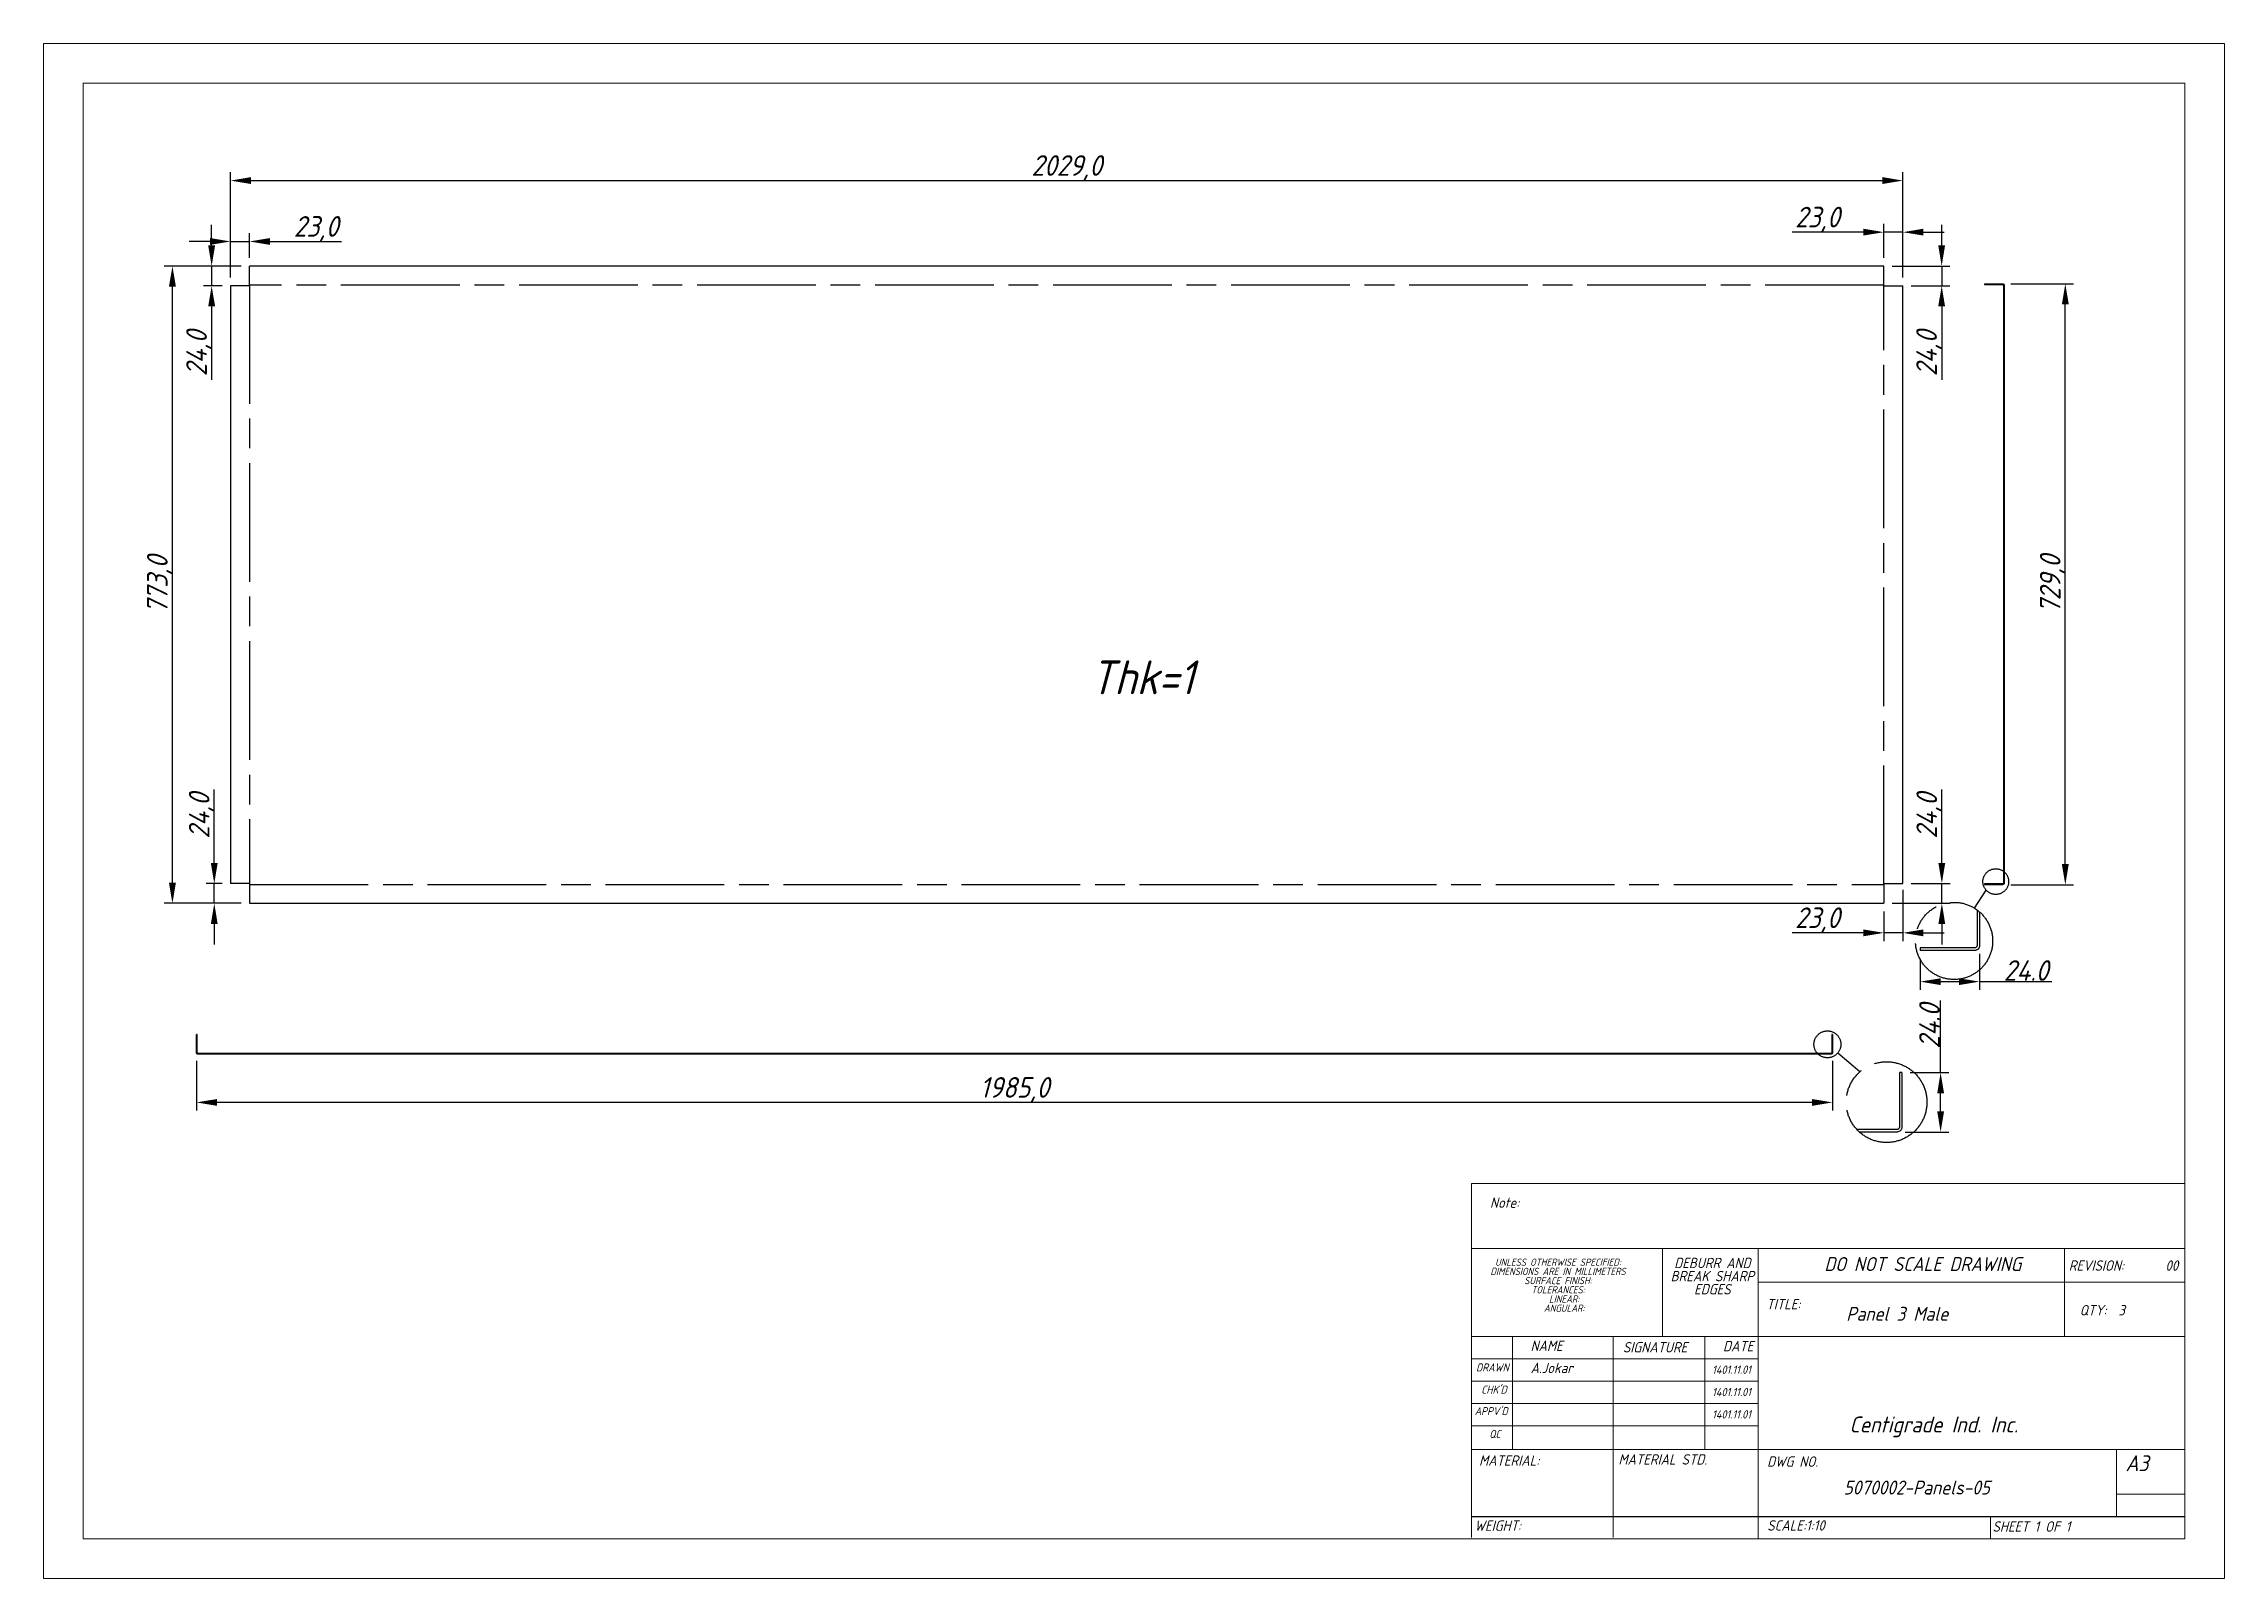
# Model space of a CAD drawing. Header units: inches. Extents: x 18597 to 101525, y -10106 to 51.
# Drawn here: x 31510 to 34156, y -2241 to -379 of the extents above; entities that cross this region are included whole.
import ezdxf

# ---------------------------------------------------------------- set-up
doc = ezdxf.new("R2010")
doc.units = ezdxf.units.IN
doc.header["$LTSCALE"] = 6
doc.header["$MEASUREMENT"] = 0
doc.linetypes.add('ACAD_ISO08W100', pattern=[36, 24, -3, 6, -3])
doc.linetypes.add('SLD-Solid', pattern=[0])
doc.styles.add('GENISO', font='geniso.shx', dxfattribs={"oblique": 15})
doc.dimstyles.new('Scale', dxfattribs={"dimscale": 10, "dimtxt": 2.5, "dimasz": 2.5, "dimexe": 1, "dimexo": 1, "dimgap": 0.1, "dimtad": 1, "dimdec": 1, "dimzin": 0, "dimtxsty": 'GENISO', "dimcen": 2.5, "dimclrd": 1, "dimclre": 1, "dimclrt": 256, "dimadec": 0, "dimazin": 0, "dimtfac": 1, "dimtdec": 1, "dimtmove": 0, "dimatfit": 3, "dimfxl": 1, "dimtzin": 0, "dimlwd": -1, "dimlwe": -1, "dimarcsym": 0})

msp = doc.modelspace()

# ---------------------------------------------------------------- texts
at = {"style": 'GENISO', "oblique": 15}
msp.add_text('Thk=1', height=40.989, dxfattribs=at).set_placement((32779.74, -1168.06))
at = {"attachment_point": 5, "style": 'GENISO'}
for s, insert, char_height in [('Note:', (33282.51, -1784.81), 12.57), ('DEBURR AND', (33534.54, -1857.99), 12.57), ('DO NOT SCALE DRAWING', (33789.91, -1859.3), 16.9215), ('DIMENSIONS ARE IN MILLIMETERS', (33347.3, -1868.19), 8.7992), ('UNLESS OTHERWISE SPECIFIED:', (33347.3, -1857.03), 8.7992), ('SURFACE FINISH:', (33347.3, -1879.34), 8.7992), ('BREAK SHARP', (33534.54, -1873.92), 12.5702), ('REVISION:       00', (34033.36, -1861.1), 12.5702), ('TOLERANCES:', (33347.3, -1890.5), 8.7992), ('LINEAR:', (33354.83, -1901.66), 8.799), ('EDGES', (33534.54, -1889.86), 12.57), ('TITLE:', (33620.81, -1907.87), 12.57), ('ANGULAR:', (33354.83, -1912.81), 8.799), ('Panel 3 Male', (33758.9, -1919.66), 16.9215), ('QTY:  3', (34007.71, -1915.28), 12.57), ('NAME', (33333.49, -1958.42), 12.57), ('SIGNATURE', (33465.1, -1960.22), 12.57), ('DATE', (33565.9, -1958.82), 12.57), ('DRAWN', (33267.73, -1984.67), 9.669), ('A.Jokar', (33339.65, -1985.32), 12.57), ('1401.11.01', (33557.78, -1987.46), 10.056), ("CHK'D", (33269.62, -2011.59), 9.669), ('1401.11.01', (33557.78, -2014.55), 10.056), ("APPV'D", (33266.19, -2037.71), 9.669), ('1401.11.01', (33557.78, -2041.65), 10.056), ('QC', (33270.79, -2065.44), 9.669), ('Centigrade Ind. Inc.', (33803.14, -2056.81), 19.3388), ('MATERIAL STD.', (33474.36, -2096.26), 12.5702), ('MATERIAL:', (33288.02, -2097.69), 12.57), ('DWG NO.', (33631.88, -2098.89), 12.57), ('A3', (34049.78, -2100.89), 19.339), ('5070002-Panels-05', (33782.54, -2130.37), 16.9215), ('WEIGHT:', (33274.2, -2176.63), 12.57), ('SCALE:1:10', (33636.05, -2176.34), 12.57), ('SHEET 1 OF 1', (33921.7, -2177.67), 12.5702)]:
    msp.add_mtext(s, dxfattribs=dict(at, insert=insert, char_height=char_height))

# ---------------------------------------------------------------- blocks, each defined once
blk = doc.blocks.new('*D79')
at = {"color": 1, "transparency": 16777216}
for p, q in [((33811.5, -1627.1), (33811.5, -1539.4)), ((33774.6, -1627.1), (33821.5, -1627.1)), ((33811.5, -1674.1), (33811.5, -1652.1)), ((33768.6, -1699.1), (33821.5, -1699.1))]:
    blk.add_line(p, q, dxfattribs=at)
for points in [[(33807.4, -1652.1), (33815.7, -1652.1), (33811.5, -1627.1)], [(33807.4, -1674.1), (33815.7, -1674.1), (33811.5, -1699.1)]]:
    blk.add_solid(points, dxfattribs=at)
at = {"layer": 'Defpoints', "color": 0, "transparency": 16777216}
for p in [(33764.6, -1627.1), (33811.5, -1627.1), (33758.6, -1699.1)]:
    blk.add_point(p, dxfattribs=at)
at = {"transparency": 16777216, "insert": (33798, -1570.8), "char_height": 25, "attachment_point": 5, "rotation": 90, "style": 'GENISO'}
blk.add_mtext('24.0', dxfattribs=at)
blk = doc.blocks.new('*D80')
at = {"color": 1, "transparency": 16777216}
for p, q in [((33786.7, -1488.9), (33786.7, -1526.7)), ((33858.7, -1482.9), (33858.7, -1526.7)), ((33811.7, -1516.7), (33833.7, -1516.7)), ((33858.7, -1516.7), (33946.5, -1516.7))]:
    blk.add_line(p, q, dxfattribs=at)
for points in [[(33811.7, -1512.6), (33811.7, -1520.9), (33786.7, -1516.7)], [(33833.7, -1512.6), (33833.7, -1520.9), (33858.7, -1516.7)]]:
    blk.add_solid(points, dxfattribs=at)
at = {"layer": 'Defpoints', "color": 0, "transparency": 16777216}
for p in [(33786.7, -1478.9), (33858.7, -1472.9), (33858.7, -1516.7)]:
    blk.add_point(p, dxfattribs=at)
at = {"transparency": 16777216, "insert": (33915.1, -1503.2), "char_height": 25, "attachment_point": 5, "style": 'GENISO'}
blk.add_mtext('24.0', dxfattribs=at)
blk = doc.blocks.new('*D81')
at = {"color": 1, "transparency": 16777216}
for p, q in [((31695.4, -1612.8), (31695.4, -1673.2)), ((33680.4, -1612.8), (33680.4, -1673.2)), ((33655.4, -1663.2), (31720.4, -1663.2))]:
    blk.add_line(p, q, dxfattribs=at)
for points in [[(31720.4, -1659.1), (31720.4, -1667.4), (31695.4, -1663.2)], [(33655.4, -1659.1), (33655.4, -1667.4), (33680.4, -1663.2)]]:
    blk.add_solid(points, dxfattribs=at)
at = {"layer": 'Defpoints', "color": 0, "transparency": 16777216}
for p in [(31695.4, -1602.8), (33680.4, -1602.8), (31695.4, -1663.2)]:
    blk.add_point(p, dxfattribs=at)
at = {"transparency": 16777216, "insert": (32687.9, -1647.9), "char_height": 25, "attachment_point": 5, "style": 'GENISO'}
blk.add_mtext('1985,0', dxfattribs=at)
blk = doc.blocks.new('*D82')
at = {"color": 1, "transparency": 16777216}
for p, q in [((33896.7, -670.2), (33972.8, -670.2)), ((33962.8, -1374.2), (33962.8, -695.2)), ((33896.7, -1399.2), (33972.8, -1399.2))]:
    blk.add_line(p, q, dxfattribs=at)
for points in [[(33958.6, -695.2), (33967, -695.2), (33962.8, -670.2)], [(33958.6, -1374.2), (33967, -1374.2), (33962.8, -1399.2)]]:
    blk.add_solid(points, dxfattribs=at)
at = {"layer": 'Defpoints', "color": 0, "transparency": 16777216}
for p in [(33886.7, -670.2), (33962.8, -670.2), (33886.7, -1399.2)]:
    blk.add_point(p, dxfattribs=at)
at = {"transparency": 16777216, "insert": (33947.4, -1034.7), "char_height": 25, "attachment_point": 5, "rotation": 90, "style": 'GENISO'}
blk.add_mtext('729,0', dxfattribs=at)
blk = doc.blocks.new('*D87')
at = {"color": 1, "transparency": 16777216}
for p, q in [((31717, -1372.7), (31717, -1283.7)), ((31726.7, -1397.7), (31707, -1397.7)), ((31717, -1421.7), (31717, -1397.7)), ((31749.7, -1421.7), (31707, -1421.7)), ((31717, -1446.7), (31717, -1471.7))]:
    blk.add_line(p, q, dxfattribs=at)
for points in [[(31712.8, -1372.7), (31721.1, -1372.7), (31717, -1397.7)], [(31712.8, -1446.7), (31721.1, -1446.7), (31717, -1421.7)]]:
    blk.add_solid(points, dxfattribs=at)
at = {"layer": 'Defpoints', "color": 0, "transparency": 16777216}
for p in [(31717, -1397.7), (31736.7, -1397.7), (31759.7, -1421.7)]:
    blk.add_point(p, dxfattribs=at)
at = {"transparency": 16777216, "insert": (31701.6, -1315.7), "char_height": 25, "attachment_point": 5, "rotation": 90, "style": 'GENISO'}
blk.add_mtext('24,0', dxfattribs=at)
blk = doc.blocks.new('*D88')
at = {"color": 1, "transparency": 16777216}
for p, q in [((31713.8, -623.7), (31713.8, -598.7)), ((31749.7, -648.7), (31703.8, -648.7)), ((31713.8, -648.7), (31713.8, -672.7)), ((31726.7, -672.7), (31703.8, -672.7)), ((31713.8, -697.7), (31713.8, -786.7))]:
    blk.add_line(p, q, dxfattribs=at)
for points in [[(31709.6, -623.7), (31718, -623.7), (31713.8, -648.7)], [(31709.6, -697.7), (31718, -697.7), (31713.8, -672.7)]]:
    blk.add_solid(points, dxfattribs=at)
at = {"layer": 'Defpoints', "color": 0, "transparency": 16777216}
for p in [(31759.7, -648.7), (31713.8, -672.7), (31736.7, -672.7)]:
    blk.add_point(p, dxfattribs=at)
at = {"transparency": 16777216, "insert": (31698.4, -754.7), "char_height": 25, "attachment_point": 5, "rotation": 90, "style": 'GENISO'}
blk.add_mtext('24,0', dxfattribs=at)
blk = doc.blocks.new('*D89')
at = {"color": 1, "transparency": 16777216}
for p, q in [((31711.7, -618.9), (31686.7, -618.9)), ((31736.7, -662.7), (31736.7, -608.9)), ((31736.7, -618.9), (31759.7, -618.9)), ((31759.7, -638.7), (31759.7, -608.9)), ((31784.7, -618.9), (31871.2, -618.9))]:
    blk.add_line(p, q, dxfattribs=at)
for points in [[(31711.7, -614.7), (31711.7, -623), (31736.7, -618.9)], [(31784.7, -614.7), (31784.7, -623), (31759.7, -618.9)]]:
    blk.add_solid(points, dxfattribs=at)
at = {"layer": 'Defpoints', "color": 0, "transparency": 16777216}
for p in [(31759.7, -618.9), (31759.7, -648.7), (31736.7, -672.7)]:
    blk.add_point(p, dxfattribs=at)
at = {"transparency": 16777216, "insert": (31840.5, -603.5), "char_height": 25, "attachment_point": 5, "style": 'GENISO'}
blk.add_mtext('23,0', dxfattribs=at)
blk = doc.blocks.new('*D90')
at = {"color": 1, "transparency": 16777216}
for p, q in [((33717.7, -607.6), (33631.3, -607.6)), ((33742.7, -638.7), (33742.7, -597.6)), ((33765.7, -607.6), (33742.7, -607.6)), ((33765.7, -662.7), (33765.7, -597.6)), ((33790.7, -607.6), (33815.7, -607.6))]:
    blk.add_line(p, q, dxfattribs=at)
for points in [[(33717.7, -603.4), (33717.7, -611.7), (33742.7, -607.6)], [(33790.7, -603.4), (33790.7, -611.7), (33765.7, -607.6)]]:
    blk.add_solid(points, dxfattribs=at)
at = {"layer": 'Defpoints', "color": 0, "transparency": 16777216}
for p in [(33742.7, -607.6), (33742.7, -648.7), (33765.7, -672.7)]:
    blk.add_point(p, dxfattribs=at)
at = {"transparency": 16777216, "insert": (33662, -592.2), "char_height": 25, "attachment_point": 5, "style": 'GENISO'}
blk.add_mtext('23,0', dxfattribs=at)
blk = doc.blocks.new('*D91')
at = {"color": 1, "transparency": 16777216}
for p, q in [((33812.8, -623.7), (33812.8, -598.7)), ((33752.7, -648.7), (33822.8, -648.7)), ((33812.8, -648.7), (33812.8, -672.7)), ((33775.7, -672.7), (33822.8, -672.7)), ((33812.8, -697.7), (33812.8, -786.7))]:
    blk.add_line(p, q, dxfattribs=at)
for points in [[(33808.6, -623.7), (33816.9, -623.7), (33812.8, -648.7)], [(33808.6, -697.7), (33816.9, -697.7), (33812.8, -672.7)]]:
    blk.add_solid(points, dxfattribs=at)
at = {"layer": 'Defpoints', "color": 0, "transparency": 16777216}
for p in [(33742.7, -648.7), (33765.7, -672.7), (33812.8, -672.7)]:
    blk.add_point(p, dxfattribs=at)
at = {"transparency": 16777216, "insert": (33797.4, -754.7), "char_height": 25, "attachment_point": 5, "rotation": 90, "style": 'GENISO'}
blk.add_mtext('24,0', dxfattribs=at)
blk = doc.blocks.new('*D92')
at = {"color": 1, "transparency": 16777216}
for p, q in [((33813, -1372.7), (33813, -1283.7)), ((33775.7, -1397.7), (33823, -1397.7)), ((33813, -1421.7), (33813, -1397.7)), ((33752.7, -1421.7), (33823, -1421.7)), ((33813, -1446.7), (33813, -1471.7))]:
    blk.add_line(p, q, dxfattribs=at)
for points in [[(33808.8, -1372.7), (33817.1, -1372.7), (33813, -1397.7)], [(33808.8, -1446.7), (33817.1, -1446.7), (33813, -1421.7)]]:
    blk.add_solid(points, dxfattribs=at)
at = {"layer": 'Defpoints', "color": 0, "transparency": 16777216}
for p in [(33765.7, -1397.7), (33813, -1397.7), (33742.7, -1421.7)]:
    blk.add_point(p, dxfattribs=at)
at = {"transparency": 16777216, "insert": (33797.6, -1315.7), "char_height": 25, "attachment_point": 5, "rotation": 90, "style": 'GENISO'}
blk.add_mtext('24,0', dxfattribs=at)
blk = doc.blocks.new('*D93')
at = {"color": 1, "transparency": 16777216}
for p, q in [((33765.7, -1405.2), (33765.7, -1467.5)), ((33742.7, -1431.7), (33742.7, -1467.5)), ((33717.7, -1457.5), (33631.3, -1457.5)), ((33765.7, -1457.5), (33742.7, -1457.5)), ((33790.7, -1457.5), (33815.7, -1457.5))]:
    blk.add_line(p, q, dxfattribs=at)
for points in [[(33717.7, -1453.4), (33717.7, -1461.7), (33742.7, -1457.5)], [(33790.7, -1453.4), (33790.7, -1461.7), (33765.7, -1457.5)]]:
    blk.add_solid(points, dxfattribs=at)
at = {"layer": 'Defpoints', "color": 0, "transparency": 16777216}
for p in [(33765.7, -1395.2), (33742.7, -1421.7), (33742.7, -1457.5)]:
    blk.add_point(p, dxfattribs=at)
at = {"transparency": 16777216, "insert": (33662, -1442.1), "char_height": 25, "attachment_point": 5, "style": 'GENISO'}
blk.add_mtext('23,0', dxfattribs=at)
blk = doc.blocks.new('*D94')
at = {"color": 1, "transparency": 16777216}
for p, q in [((31749.7, -648.7), (31656.2, -648.7)), ((31666.2, -1396.7), (31666.2, -673.7)), ((31749.7, -1421.7), (31656.2, -1421.7))]:
    blk.add_line(p, q, dxfattribs=at)
for points in [[(31662, -673.7), (31670.4, -673.7), (31666.2, -648.7)], [(31662, -1396.7), (31670.4, -1396.7), (31666.2, -1421.7)]]:
    blk.add_solid(points, dxfattribs=at)
at = {"layer": 'Defpoints', "color": 0, "transparency": 16777216}
for p in [(31666.2, -648.7), (31759.7, -648.7), (31759.7, -1421.7)]:
    blk.add_point(p, dxfattribs=at)
at = {"transparency": 16777216, "insert": (31650.8, -1035.2), "char_height": 25, "attachment_point": 5, "rotation": 90, "style": 'GENISO'}
blk.add_mtext('773,0', dxfattribs=at)
blk = doc.blocks.new('*D95')
at = {"color": 1, "transparency": 16777216}
for p, q in [((31736.7, -662.7), (31736.7, -535)), ((31761.7, -545), (33740.7, -545)), ((33765.7, -662.7), (33765.7, -535))]:
    blk.add_line(p, q, dxfattribs=at)
for points in [[(31761.7, -540.8), (31761.7, -549.2), (31736.7, -545)], [(33740.7, -540.8), (33740.7, -549.2), (33765.7, -545)]]:
    blk.add_solid(points, dxfattribs=at)
at = {"layer": 'Defpoints', "color": 0, "transparency": 16777216}
for p in [(33765.7, -545), (31736.7, -672.7), (33765.7, -672.7)]:
    blk.add_point(p, dxfattribs=at)
at = {"transparency": 16777216, "insert": (32751.2, -529.6), "char_height": 25, "attachment_point": 5, "style": 'GENISO'}
blk.add_mtext('2029,0', dxfattribs=at)

# ---------------------------------------------------------------- dimensions: what is measured, and where the dimension line sits
for base, p1, p2, picture, middle in [((33765.72, -544.99), (31736.72, -672.7), (33765.72, -672.7), '*D95', (32751.22, -529.62)), ((33742.72, -607.56), (33765.72, -672.7), (33742.72, -648.7), '*D90', (33661.99, -592.18)), ((31759.72, -618.86), (31736.72, -672.7), (31759.72, -648.7), '*D89', (31840.45, -603.48)), ((33742.72, -1457.52), (33765.72, -1395.2), (33742.72, -1421.7), '*D93', (33661.99, -1442.14)), ((31695.36, -1663.25), (33680.36, -1602.83), (31695.36, -1602.83), '*D81', (32687.86, -1647.88))]:
    dim = msp.add_linear_dim(base=base, p1=p1, p2=p2, dimstyle='Scale')
    dim.commit()
    dim.dimension.update_dxf_attribs({"geometry": picture, "text_midpoint": middle})
for base, p1, p2, picture, middle in [((31713.81, -672.7), (31759.72, -648.7), (31736.72, -672.7), '*D88', (31698.44, -754.68)), ((33812.77, -672.7), (33742.72, -648.7), (33765.72, -672.7), '*D91', (33797.39, -754.68)), ((31666.2, -648.7), (31759.72, -1421.7), (31759.72, -648.7), '*D94', (31650.82, -1035.2)), ((33962.79, -670.22), (33886.72, -1399.22), (33886.72, -670.22), '*D82', (33947.42, -1034.72)), ((31716.98, -1397.7), (31759.72, -1421.7), (31736.72, -1397.7), '*D87', (31701.6, -1315.72)), ((33812.98, -1397.7), (33742.72, -1421.7), (33765.72, -1397.7), '*D92', (33797.6, -1315.72))]:
    dim = msp.add_linear_dim(base=base, p1=p1, p2=p2, angle=90, dimstyle='Scale')
    dim.commit()
    dim.dimension.update_dxf_attribs({"geometry": picture, "text_midpoint": middle})
dim = msp.add_linear_dim(base=(33858.74, -1516.73), p1=(33786.74, -1478.89), p2=(33858.74, -1472.89), text='24.0', dimstyle='Scale')
dim.commit()
dim.dimension.update_dxf_attribs({"geometry": '*D80', "text_midpoint": (33915.09, -1516.73), "dimtype": 160})
dim = msp.add_linear_dim(base=(33811.55, -1627.12), p1=(33758.6, -1699.12), p2=(33764.6, -1627.12), angle=90, text='24.0', dimstyle='Scale')
dim.commit()
dim.dimension.update_dxf_attribs({"geometry": '*D79', "text_midpoint": (33811.55, -1570.77), "dimtype": 160})

# ---------------------------------------------------------------- linework, layer by layer
for p, q in [((31759.72, -671.7), (31759.72, -648.7)), ((33742.72, -648.7), (31759.72, -648.7)), ((33742.72, -671.7), (33742.72, -648.7)), ((31759.72, -672.7), (31736.72, -672.7)), ((31736.72, -672.7), (31736.72, -1397.7)), ((33742.72, -672.7), (33765.72, -672.7)), ((33765.72, -1397.7), (33765.72, -672.7)), ((33864.72, -670.22), (33864.72, -671.22)), ((31759.72, -1397.7), (31736.72, -1397.7)), ((31759.72, -1398.7), (31759.72, -1421.7)), ((33742.72, -1397.7), (33765.72, -1397.7)), ((33742.72, -1398.7), (33742.72, -1421.7)), ((33864.72, -1398.22), (33864.72, -1399.22)), ((31759.72, -1421.7), (33742.72, -1421.7)), ((33786.74, -1475.89), (33786.74, -1478.89)), ((31696.36, -1580.83), (31695.36, -1580.83)), ((33680.36, -1580.83), (33679.36, -1580.83)), ((33764.6, -1627.12), (33761.6, -1627.12)), ((33242.18, -2165.64), (34107.98, -2165.64))]:
    msp.add_line(p, q)
at = {"linetype": 'ACAD_ISO08W100'}
for p, q in [((33852.62, -1427.6), (33866.86, -1405.84)), ((33713.59, -1626.09), (33686.61, -1603.28))]:
    msp.add_line(p, q, dxfattribs=at)
at = {"color": 7, "linetype": 'SLD-Solid', "lineweight": 0}
for p, q in [((33242.18, -1761.76), (34107.98, -1761.76)), ((33242.18, -1761.76), (33242.18, -1840.48)), ((33242.18, -1840.48), (34107.98, -1840.48)), ((33242.18, -1840.48), (33242.18, -2191.14)), ((33474.25, -1840.48), (33474.25, -1947.28)), ((33590.28, -1840.48), (33590.28, -2192.74)), ((33961.92, -1947.28), (33961.92, -1840.48)), ((34107.98, -1881.13), (33590.28, -1881.13)), ((34107.98, -1947.28), (33242.18, -1947.28)), ((33291.91, -1947.28), (33291.91, -2084.35)), ((33414.26, -1947.28), (33414.26, -2191.14)), ((33525.25, -1947.28), (33525.25, -2084.35)), ((33590.28, -2191.14), (33590.28, -1947.28)), ((33590.28, -1974.37), (33242.18, -1974.37)), ((33590.28, -2001.47), (33242.18, -2001.47)), ((33590.28, -2028.56), (33242.18, -2028.56)), ((33590.28, -2055.66), (33242.18, -2055.66)), ((33308.48, -2084.35), (33242.18, -2084.35)), ((33308.48, -2084.35), (34107.98, -2084.35)), ((34025.1, -2165.64), (34025.1, -2084.35)), ((34107.98, -2138.54), (34025.1, -2138.54)), ((33872.09, -2192.74), (33872.09, -2165.64))]:
    msp.add_line(p, q, dxfattribs=at)
for points in [[(31509.93, -378.88), (34155.8, -378.88), (34155.8, -2240.55), (31509.93, -2240.55)], [(31557.74, -426.69), (34107.98, -426.69), (34107.98, -2192.74), (31557.74, -2192.74)]]:
    msp.add_lwpolyline(points, close=True, dxfattribs=at)
at = {"linetype": 'ACAD_ISO08W100'}
msp.add_lwpolyline([(33742.72, -1398.7), (33742.72, -671.7), (31759.72, -671.7), (31759.72, -1398.7)], close=True, dxfattribs=at)
for points in [[(33864.72, -670.22), (33886.72, -670.22, -0.4142136), (33888.72, -672.22), (33888.72, -1397.22, -0.4142136), (33886.72, -1399.22), (33864.72, -1399.22)], [(33864.72, -671.22), (33886.72, -671.22, -0.4142136), (33887.72, -672.22), (33887.72, -1397.22, -0.4142136), (33886.72, -1398.22), (33864.72, -1398.22)], [(33855.74, -1429.73), (33855.74, -1472.89, -0.4142136), (33852.74, -1475.89), (33786.74, -1475.89)], [(33858.74, -1432.15), (33858.74, -1472.89, -0.4142136), (33852.74, -1478.89), (33786.74, -1478.89)], [(33680.36, -1580.83), (33680.36, -1602.83, -0.4142136), (33678.36, -1604.83), (31697.36, -1604.83, -0.4142136), (31695.36, -1602.83), (31695.36, -1580.83)], [(33679.36, -1580.83), (33679.36, -1602.83, -0.4142136), (33678.36, -1603.83), (31697.36, -1603.83, -0.4142136), (31696.36, -1602.83), (31696.36, -1580.83)], [(33761.6, -1627.12), (33761.6, -1693.12, -0.4142136), (33758.6, -1696.12), (33709.97, -1696.12)], [(33764.6, -1627.12), (33764.6, -1693.12, -0.4142136), (33758.6, -1699.12), (33712.99, -1699.12)]]:
    msp.add_lwpolyline(points, format="xyb")
for centre, radius in [((33878.42, -1395.36), 15.6), ((33827.84, -1467.32), 46.81), ((33674.14, -1592.74), 16.33), ((33745.94, -1662.88), 48.98)]:
    msp.add_circle(centre, radius, dxfattribs=at)

msp.set_redraw_order([(e.dxf.handle, doc.entitydb.next_handle()) for e in msp.query("TEXT MTEXT ATTDEF DIMENSION ARC_DIMENSION")])  # texts and dimensions are drawn at this point

doc.saveas('drawing.dxf')
